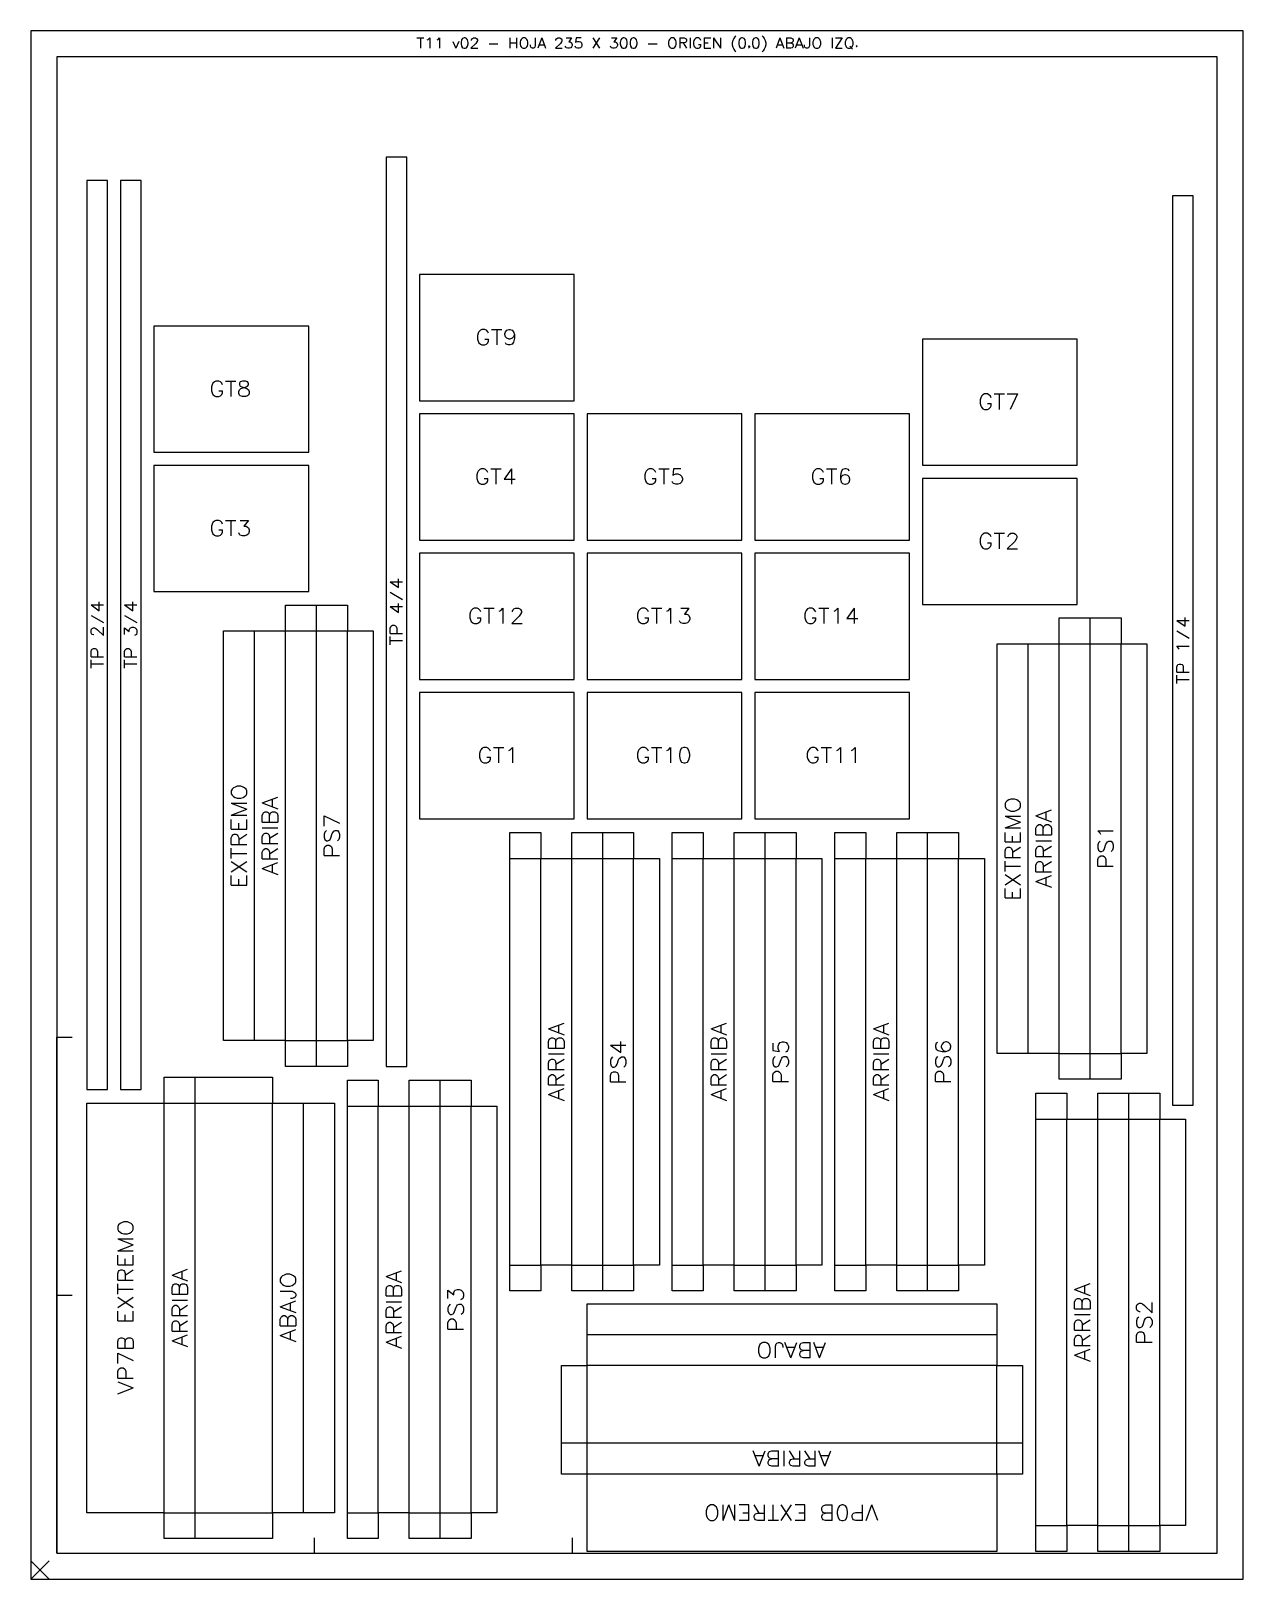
# Model space of a CAD drawing. Extents: x 0 to 235, y 0 to 300.
import ezdxf

# ---------------------------------------------------------------- set-up
doc = ezdxf.new("R2010")
doc.units = 0
for name, color, linetype in [('CORTE', 1, 'Continuous'), ('PLIEGUE', 3, 'Continuous'), ('RANURA', 6, 'Continuous'), ('REFERENCIA', 8, 'Continuous'), ('ROTULO', 5, 'Continuous')]:
    doc.layers.add(name, color=color, linetype=linetype)

msp = doc.modelspace()

# ---------------------------------------------------------------- linework, layer by layer
at = {"layer": 'CORTE', "color": 1, "linetype": 'CONTINUOUS'}
for points in [[(72.85, 99.35), (72.85, 275.5459), (68.85, 275.5459), (68.85, 99.35)], [(14.85, 94.85), (14.85, 271.0459), (10.85, 271.0459), (10.85, 94.85)], [(21.35, 94.85), (21.35, 271.0459), (17.35, 271.0459), (17.35, 94.85)], [(225.35, 91.85), (225.35, 268.0459), (221.35, 268.0459), (221.35, 91.85)], [(105.35, 228.35), (105.35, 252.79), (75.35, 252.79), (75.35, 228.35)], [(53.85, 218.35), (53.85, 242.79), (23.85, 242.79), (23.85, 218.35)], [(202.85, 215.85), (202.85, 240.29), (172.85, 240.29), (172.85, 215.85)], [(105.35, 201.35), (105.35, 225.79), (75.35, 225.79), (75.35, 201.35)], [(137.85, 201.35), (137.85, 225.79), (107.85, 225.79), (107.85, 201.35)], [(170.35, 201.35), (170.35, 225.79), (140.35, 225.79), (140.35, 201.35)], [(53.85, 191.35), (53.85, 215.79), (23.85, 215.79), (23.85, 191.35)], [(202.85, 188.85), (202.85, 213.29), (172.85, 213.29), (172.85, 188.85)], [(105.35, 174.35), (105.35, 198.79), (75.35, 198.79), (75.35, 174.35)], [(137.85, 174.35), (137.85, 198.79), (107.85, 198.79), (107.85, 174.35)], [(170.35, 174.35), (170.35, 198.79), (140.35, 198.79), (140.35, 174.35)], [(49.35, 104.35), (37.35, 104.35), (37.35, 183.75), (49.35, 183.75), (49.35, 188.75), (55.35, 188.75), (61.35, 188.75), (61.35, 183.75), (66.35, 183.75), (66.35, 104.35), (61.35, 104.35), (61.35, 99.35), (55.35, 99.35), (49.35, 99.35)], [(199.35, 101.85), (187.35, 101.85), (187.35, 181.25), (199.35, 181.25), (199.35, 186.25), (205.35, 186.25), (211.35, 186.25), (211.35, 181.25), (216.35, 181.25), (216.35, 101.85), (211.35, 101.85), (211.35, 96.85), (205.35, 96.85), (199.35, 96.85)], [(105.35, 147.35), (105.35, 171.79), (75.35, 171.79), (75.35, 147.35)], [(137.85, 147.35), (137.85, 171.79), (107.85, 171.79), (107.85, 147.35)], [(170.35, 147.35), (170.35, 171.79), (140.35, 171.79), (140.35, 147.35)], [(92.85, 60.85), (92.85, 139.65), (92.85, 144.65), (98.85, 144.65), (98.85, 139.65), (104.85, 139.65), (104.85, 144.65), (110.85, 144.65), (116.85, 144.65), (116.85, 139.65), (121.85, 139.65), (121.85, 60.85), (116.85, 60.85), (116.85, 55.85), (110.85, 55.85), (104.85, 55.85), (104.85, 60.85), (98.85, 60.85), (98.85, 55.85), (92.85, 55.85)], [(124.35, 60.85), (124.35, 139.65), (124.35, 144.65), (130.35, 144.65), (130.35, 139.65), (136.35, 139.65), (136.35, 144.65), (142.35, 144.65), (148.35, 144.65), (148.35, 139.65), (153.35, 139.65), (153.35, 60.85), (148.35, 60.85), (148.35, 55.85), (142.35, 55.85), (136.35, 55.85), (136.35, 60.85), (130.35, 60.85), (130.35, 55.85), (124.35, 55.85)], [(155.85, 60.85), (155.85, 139.65), (155.85, 144.65), (161.85, 144.65), (161.85, 139.65), (167.85, 139.65), (167.85, 144.65), (173.85, 144.65), (179.85, 144.65), (179.85, 139.65), (184.85, 139.65), (184.85, 60.85), (179.85, 60.85), (179.85, 55.85), (173.85, 55.85), (167.85, 55.85), (167.85, 60.85), (161.85, 60.85), (161.85, 55.85), (155.85, 55.85)], [(25.85, 12.85), (10.85, 12.85), (10.85, 92.25), (25.85, 92.25), (25.85, 97.25), (31.85, 97.25), (46.85, 97.25), (46.85, 92.25), (58.85, 92.25), (58.85, 12.85), (46.85, 12.85), (46.85, 7.85), (31.85, 7.85), (25.85, 7.85)], [(61.35, 12.85), (61.35, 91.65), (61.35, 96.65), (67.35, 96.65), (67.35, 91.65), (73.35, 91.65), (73.35, 96.65), (79.35, 96.65), (85.35, 96.65), (85.35, 91.65), (90.35, 91.65), (90.35, 12.85), (85.35, 12.85), (85.35, 7.85), (79.35, 7.85), (73.35, 7.85), (73.35, 12.85), (67.35, 12.85), (67.35, 7.85), (61.35, 7.85)], [(194.85, 10.35), (194.85, 89.15), (194.85, 94.15), (200.85, 94.15), (200.85, 89.15), (206.85, 89.15), (206.85, 94.15), (212.85, 94.15), (218.85, 94.15), (218.85, 89.15), (223.85, 89.15), (223.85, 10.35), (218.85, 10.35), (218.85, 5.35), (212.85, 5.35), (206.85, 5.35), (206.85, 10.35), (200.85, 10.35), (200.85, 5.35), (194.85, 5.35)], [(187.25, 20.35), (187.25, 5.35), (107.85, 5.35), (107.85, 20.35), (102.85, 20.35), (102.85, 26.35), (102.85, 41.35), (107.85, 41.35), (107.85, 53.35), (187.25, 53.35), (187.25, 41.35), (192.25, 41.35), (192.25, 26.35), (192.25, 20.35)]]:
    msp.add_lwpolyline(points, close=True, dxfattribs=at)
at = {"layer": 'PLIEGUE', "color": 3, "linetype": 'CONTINUOUS'}
for p, q in [((43.35, 104.35), (43.35, 183.75)), ((49.35, 104.35), (49.35, 183.75)), ((49.35, 183.75), (55.35, 183.75)), ((55.35, 104.35), (55.35, 183.75)), ((55.35, 183.75), (61.35, 183.75)), ((61.35, 104.35), (61.35, 183.75)), ((193.35, 101.85), (193.35, 181.25)), ((199.35, 101.85), (199.35, 181.25)), ((199.35, 181.25), (205.35, 181.25)), ((205.35, 101.85), (205.35, 181.25)), ((205.35, 181.25), (211.35, 181.25)), ((211.35, 101.85), (211.35, 181.25)), ((92.85, 139.65), (98.85, 139.65)), ((98.85, 60.85), (98.85, 139.65)), ((104.85, 60.85), (104.85, 139.65)), ((104.85, 139.65), (110.85, 139.65)), ((110.85, 60.85), (110.85, 139.65)), ((110.85, 139.65), (116.85, 139.65)), ((116.85, 60.85), (116.85, 139.65)), ((124.35, 139.65), (130.35, 139.65)), ((130.35, 60.85), (130.35, 139.65)), ((136.35, 60.85), (136.35, 139.65)), ((136.35, 139.65), (142.35, 139.65)), ((142.35, 60.85), (142.35, 139.65)), ((142.35, 139.65), (148.35, 139.65)), ((148.35, 60.85), (148.35, 139.65)), ((155.85, 139.65), (161.85, 139.65)), ((161.85, 60.85), (161.85, 139.65)), ((167.85, 60.85), (167.85, 139.65)), ((167.85, 139.65), (173.85, 139.65)), ((173.85, 60.85), (173.85, 139.65)), ((173.85, 139.65), (179.85, 139.65)), ((179.85, 60.85), (179.85, 139.65)), ((49.35, 104.35), (55.35, 104.35)), ((55.35, 104.35), (61.35, 104.35)), ((199.35, 101.85), (205.35, 101.85)), ((205.35, 101.85), (211.35, 101.85)), ((25.85, 12.85), (25.85, 92.25)), ((25.85, 92.25), (31.85, 92.25)), ((31.85, 12.85), (31.85, 92.25)), ((31.85, 92.25), (46.85, 92.25)), ((46.85, 12.85), (46.85, 92.25)), ((52.85, 12.85), (52.85, 92.25)), ((61.35, 91.65), (67.35, 91.65)), ((67.35, 12.85), (67.35, 91.65)), ((73.35, 12.85), (73.35, 91.65)), ((73.35, 91.65), (79.35, 91.65)), ((79.35, 12.85), (79.35, 91.65)), ((79.35, 91.65), (85.35, 91.65)), ((85.35, 12.85), (85.35, 91.65)), ((194.85, 89.15), (200.85, 89.15)), ((200.85, 10.35), (200.85, 89.15)), ((206.85, 10.35), (206.85, 89.15)), ((206.85, 89.15), (212.85, 89.15)), ((212.85, 10.35), (212.85, 89.15)), ((212.85, 89.15), (218.85, 89.15)), ((218.85, 10.35), (218.85, 89.15)), ((92.85, 60.85), (98.85, 60.85)), ((104.85, 60.85), (110.85, 60.85)), ((110.85, 60.85), (116.85, 60.85)), ((124.35, 60.85), (130.35, 60.85)), ((136.35, 60.85), (142.35, 60.85)), ((142.35, 60.85), (148.35, 60.85)), ((155.85, 60.85), (161.85, 60.85)), ((167.85, 60.85), (173.85, 60.85)), ((173.85, 60.85), (179.85, 60.85)), ((187.25, 47.35), (107.85, 47.35)), ((187.25, 41.35), (107.85, 41.35)), ((107.85, 26.35), (107.85, 41.35)), ((187.25, 26.35), (187.25, 41.35)), ((187.25, 26.35), (107.85, 26.35)), ((107.85, 20.35), (107.85, 26.35)), ((187.25, 20.35), (187.25, 26.35)), ((187.25, 20.35), (107.85, 20.35)), ((25.85, 12.85), (31.85, 12.85)), ((31.85, 12.85), (46.85, 12.85)), ((61.35, 12.85), (67.35, 12.85)), ((73.35, 12.85), (79.35, 12.85)), ((79.35, 12.85), (85.35, 12.85)), ((194.85, 10.35), (200.85, 10.35)), ((206.85, 10.35), (212.85, 10.35)), ((212.85, 10.35), (218.85, 10.35))]:
    msp.add_line(p, q, dxfattribs=at)
at = {"layer": 'RANURA', "color": 6, "linetype": 'CONTINUOUS'}
for p, q in [((55.35, 183.75), (55.35, 188.75)), ((205.35, 181.25), (205.35, 186.25)), ((110.85, 139.65), (110.85, 144.65)), ((142.35, 139.65), (142.35, 144.65)), ((173.85, 139.65), (173.85, 144.65)), ((55.35, 99.35), (55.35, 104.35)), ((205.35, 96.85), (205.35, 101.85)), ((31.85, 92.25), (31.85, 97.25)), ((79.35, 91.65), (79.35, 96.65)), ((212.85, 89.15), (212.85, 94.15)), ((110.85, 55.85), (110.85, 60.85)), ((142.35, 55.85), (142.35, 60.85)), ((173.85, 55.85), (173.85, 60.85)), ((107.85, 26.35), (102.85, 26.35)), ((192.25, 26.35), (187.25, 26.35)), ((31.85, 7.85), (31.85, 12.85)), ((79.35, 7.85), (79.35, 12.85)), ((212.85, 5.35), (212.85, 10.35))]:
    msp.add_line(p, q, dxfattribs=at)
at = {"layer": 'REFERENCIA', "color": 8, "linetype": 'CONTINUOUS'}
for p, q in [((74.8333, 298.6429), (76.1667, 298.6429)), ((75.5, 298.6429), (75.5, 296.6429)), ((81.7857, 297.9762), (82.3571, 296.6429)), ((82.9286, 297.9762), (82.3571, 296.6429)), ((88.8333, 297.5), (90.5476, 297.5)), ((92.8333, 298.6429), (92.8333, 296.6429)), ((92.8333, 297.6905), (94.1667, 297.6905)), ((94.1667, 298.6429), (94.1667, 296.6429)), ((99.0238, 298.6429), (98.2619, 296.6429)), ((98.5476, 297.3095), (99.5, 297.3095)), ((99.0238, 298.6429), (99.7857, 296.6429)), ((108.9286, 298.6429), (110.2619, 296.6429)), ((110.2619, 298.6429), (108.9286, 296.6429)), ((119.6905, 297.5), (121.4048, 297.5)), ((125.7857, 298.6429), (125.7857, 296.6429)), ((126.4524, 297.6905), (127.119, 296.6429)), ((127.7857, 298.6429), (127.7857, 296.6429)), ((129.4048, 297.4048), (129.881, 297.4048)), ((130.5476, 298.6429), (130.5476, 296.6429)), ((130.5476, 298.6429), (131.7857, 298.6429)), ((130.5476, 297.6905), (131.3095, 297.6905)), ((132.3571, 298.6429), (132.3571, 296.6429)), ((132.3571, 298.6429), (133.6905, 296.6429)), ((133.6905, 298.6429), (133.6905, 296.6429)), ((145.2143, 298.6429), (144.4524, 296.6429)), ((144.7381, 297.3095), (145.6905, 297.3095)), ((145.2143, 298.6429), (145.9762, 296.6429)), ((146.4524, 298.6429), (146.4524, 296.6429)), ((148.9286, 298.6429), (148.1667, 296.6429)), ((148.4524, 297.3095), (149.4048, 297.3095)), ((148.9286, 298.6429), (149.6905, 296.6429)), ((155.3095, 298.6429), (155.3095, 296.6429)), ((157.3095, 298.6429), (155.9762, 296.6429)), ((155.9762, 298.6429), (157.3095, 298.6429)), ((158.7381, 297.0238), (159.3095, 296.4524)), ((130.5476, 296.6429), (131.7857, 296.6429)), ((155.9762, 296.6429), (157.3095, 296.6429)), ((0, 0), (3.5, 3.5)), ((0, 3.5), (3.5, 0))]:
    msp.add_line(p, q, dxfattribs=at)
for points in [[(0, 0), (235, 0), (235, 300), (0, 300), (0, 0)], [(76.8333, 298.2619), (77.0238, 298.3571), (77.3095, 298.6429), (77.3095, 296.6429)], [(78.7381, 298.2619), (78.9286, 298.3571), (79.2143, 298.6429), (79.2143, 296.6429)], [(83.9762, 298.6429), (83.6905, 298.5476), (83.5, 298.2619), (83.4048, 297.7857), (83.4048, 297.5), (83.5, 297.0238), (83.6905, 296.7381), (83.9762, 296.6429), (84.1667, 296.6429), (84.4524, 296.7381), (84.6429, 297.0238), (84.7381, 297.5), (84.7381, 297.7857), (84.6429, 298.2619), (84.4524, 298.5476), (84.1667, 298.6429), (83.9762, 298.6429)], [(85.4048, 298.1667), (85.4048, 298.2619), (85.5, 298.4524), (85.5952, 298.5476), (85.7857, 298.6429), (86.1667, 298.6429), (86.3571, 298.5476), (86.4524, 298.4524), (86.5476, 298.2619), (86.5476, 298.0714), (86.4524, 297.881), (86.2619, 297.5952), (85.3095, 296.6429), (86.6429, 296.6429)], [(95.4048, 298.6429), (95.2143, 298.5476), (95.0238, 298.3571), (94.9286, 298.1667), (94.8333, 297.881), (94.8333, 297.4048), (94.9286, 297.119), (95.0238, 296.9286), (95.2143, 296.7381), (95.4048, 296.6429), (95.7857, 296.6429), (95.9762, 296.7381), (96.1667, 296.9286), (96.2619, 297.119), (96.3571, 297.4048), (96.3571, 297.881), (96.2619, 298.1667), (96.1667, 298.3571), (95.9762, 298.5476), (95.7857, 298.6429), (95.4048, 298.6429)], [(97.7857, 298.6429), (97.7857, 297.119), (97.6905, 296.8333), (97.5952, 296.7381), (97.4048, 296.6429), (97.2143, 296.6429), (97.0238, 296.7381), (96.9286, 296.8333), (96.8333, 297.119), (96.8333, 297.3095)], [(101.7857, 298.1667), (101.7857, 298.2619), (101.881, 298.4524), (101.9762, 298.5476), (102.1667, 298.6429), (102.5476, 298.6429), (102.7381, 298.5476), (102.8333, 298.4524), (102.9286, 298.2619), (102.9286, 298.0714), (102.8333, 297.881), (102.6429, 297.5952), (101.6905, 296.6429), (103.0238, 296.6429)], [(103.7857, 298.6429), (104.8333, 298.6429), (104.2619, 297.881), (104.5476, 297.881), (104.7381, 297.7857), (104.8333, 297.6905), (104.9286, 297.4048), (104.9286, 297.2143), (104.8333, 296.9286), (104.6429, 296.7381), (104.3571, 296.6429), (104.0714, 296.6429), (103.7857, 296.7381), (103.6905, 296.8333), (103.5952, 297.0238)], [(106.6429, 298.6429), (105.6905, 298.6429), (105.5952, 297.7857), (105.6905, 297.881), (105.9762, 297.9762), (106.2619, 297.9762), (106.5476, 297.881), (106.7381, 297.6905), (106.8333, 297.4048), (106.8333, 297.2143), (106.7381, 296.9286), (106.5476, 296.7381), (106.2619, 296.6429), (105.9762, 296.6429), (105.6905, 296.7381), (105.5952, 296.8333), (105.5, 297.0238)], [(112.5476, 298.6429), (113.5952, 298.6429), (113.0238, 297.881), (113.3095, 297.881), (113.5, 297.7857), (113.5952, 297.6905), (113.6905, 297.4048), (113.6905, 297.2143), (113.5952, 296.9286), (113.4048, 296.7381), (113.119, 296.6429), (112.8333, 296.6429), (112.5476, 296.7381), (112.4524, 296.8333), (112.3571, 297.0238)], [(114.8333, 298.6429), (114.5476, 298.5476), (114.3571, 298.2619), (114.2619, 297.7857), (114.2619, 297.5), (114.3571, 297.0238), (114.5476, 296.7381), (114.8333, 296.6429), (115.0238, 296.6429), (115.3095, 296.7381), (115.5, 297.0238), (115.5952, 297.5), (115.5952, 297.7857), (115.5, 298.2619), (115.3095, 298.5476), (115.0238, 298.6429), (114.8333, 298.6429)], [(116.7381, 298.6429), (116.4524, 298.5476), (116.2619, 298.2619), (116.1667, 297.7857), (116.1667, 297.5), (116.2619, 297.0238), (116.4524, 296.7381), (116.7381, 296.6429), (116.9286, 296.6429), (117.2143, 296.7381), (117.4048, 297.0238), (117.5, 297.5), (117.5, 297.7857), (117.4048, 298.2619), (117.2143, 298.5476), (116.9286, 298.6429), (116.7381, 298.6429)], [(124.1667, 298.6429), (123.9762, 298.5476), (123.7857, 298.3571), (123.6905, 298.1667), (123.5952, 297.881), (123.5952, 297.4048), (123.6905, 297.119), (123.7857, 296.9286), (123.9762, 296.7381), (124.1667, 296.6429), (124.5476, 296.6429), (124.7381, 296.7381), (124.9286, 296.9286), (125.0238, 297.119), (125.119, 297.4048), (125.119, 297.881), (125.0238, 298.1667), (124.9286, 298.3571), (124.7381, 298.5476), (124.5476, 298.6429), (124.1667, 298.6429)], [(125.7857, 298.6429), (126.6429, 298.6429), (126.9286, 298.5476), (127.0238, 298.4524), (127.119, 298.2619), (127.119, 298.0714), (127.0238, 297.881), (126.9286, 297.7857), (126.6429, 297.6905), (125.7857, 297.6905)], [(129.881, 298.1667), (129.7857, 298.3571), (129.5952, 298.5476), (129.4048, 298.6429), (129.0238, 298.6429), (128.8333, 298.5476), (128.6429, 298.3571), (128.5476, 298.1667), (128.4524, 297.881), (128.4524, 297.4048), (128.5476, 297.119), (128.6429, 296.9286), (128.8333, 296.7381), (129.0238, 296.6429), (129.4048, 296.6429), (129.5952, 296.7381), (129.7857, 296.9286), (129.881, 297.119), (129.881, 297.4048)], [(136.6429, 299.0238), (136.4524, 298.8333), (136.2619, 298.5476), (136.0714, 298.1667), (135.9762, 297.6905), (135.9762, 297.3095), (136.0714, 296.8333), (136.2619, 296.4524), (136.4524, 296.1667), (136.6429, 295.9762)], [(137.7857, 298.6429), (137.5, 298.5476), (137.3095, 298.2619), (137.2143, 297.7857), (137.2143, 297.5), (137.3095, 297.0238), (137.5, 296.7381), (137.7857, 296.6429), (137.9762, 296.6429), (138.2619, 296.7381), (138.4524, 297.0238), (138.5476, 297.5), (138.5476, 297.7857), (138.4524, 298.2619), (138.2619, 298.5476), (137.9762, 298.6429), (137.7857, 298.6429)], [(139.3095, 297.0238), (139.2143, 296.9286), (139.119, 297.0238), (139.2143, 297.119), (139.3095, 297.0238), (139.3095, 296.8333), (139.119, 296.6429)], [(140.4524, 298.6429), (140.1667, 298.5476), (139.9762, 298.2619), (139.881, 297.7857), (139.881, 297.5), (139.9762, 297.0238), (140.1667, 296.7381), (140.4524, 296.6429), (140.6429, 296.6429), (140.9286, 296.7381), (141.119, 297.0238), (141.2143, 297.5), (141.2143, 297.7857), (141.119, 298.2619), (140.9286, 298.5476), (140.6429, 298.6429), (140.4524, 298.6429)], [(141.7857, 299.0238), (141.9762, 298.8333), (142.1667, 298.5476), (142.3571, 298.1667), (142.4524, 297.6905), (142.4524, 297.3095), (142.3571, 296.8333), (142.1667, 296.4524), (141.9762, 296.1667), (141.7857, 295.9762)], [(146.4524, 298.6429), (147.3095, 298.6429), (147.5952, 298.5476), (147.6905, 298.4524), (147.7857, 298.2619), (147.7857, 298.0714), (147.6905, 297.881), (147.5952, 297.7857), (147.3095, 297.6905)], [(146.4524, 297.6905), (147.3095, 297.6905), (147.5952, 297.5952), (147.6905, 297.5), (147.7857, 297.3095), (147.7857, 297.0238), (147.6905, 296.8333), (147.5952, 296.7381), (147.3095, 296.6429), (146.4524, 296.6429)], [(150.9286, 298.6429), (150.9286, 297.119), (150.8333, 296.8333), (150.7381, 296.7381), (150.5476, 296.6429), (150.3571, 296.6429), (150.1667, 296.7381), (150.0714, 296.8333), (149.9762, 297.119), (149.9762, 297.3095)], [(152.1667, 298.6429), (151.9762, 298.5476), (151.7857, 298.3571), (151.6905, 298.1667), (151.5952, 297.881), (151.5952, 297.4048), (151.6905, 297.119), (151.7857, 296.9286), (151.9762, 296.7381), (152.1667, 296.6429), (152.5476, 296.6429), (152.7381, 296.7381), (152.9286, 296.9286), (153.0238, 297.119), (153.119, 297.4048), (153.119, 297.881), (153.0238, 298.1667), (152.9286, 298.3571), (152.7381, 298.5476), (152.5476, 298.6429), (152.1667, 298.6429)], [(158.4524, 298.6429), (158.2619, 298.5476), (158.0714, 298.3571), (157.9762, 298.1667), (157.881, 297.881), (157.881, 297.4048), (157.9762, 297.119), (158.0714, 296.9286), (158.2619, 296.7381), (158.4524, 296.6429), (158.8333, 296.6429), (159.0238, 296.7381), (159.2143, 296.9286), (159.3095, 297.119), (159.4048, 297.4048), (159.4048, 297.881), (159.3095, 298.1667), (159.2143, 298.3571), (159.0238, 298.5476), (158.8333, 298.6429), (158.4524, 298.6429)], [(160.0714, 297.119), (159.9762, 297.0238), (160.0714, 296.9286), (160.1667, 297.0238), (160.0714, 297.119)], [(5, 5), (230, 5), (230, 295), (5, 295), (5, 5)]]:
    msp.add_lwpolyline(points, dxfattribs=at)
at = {"layer": 'ROTULO', "color": 5, "linetype": 'CONTINUOUS'}
for p, q in [((88.0071, 240.2929), (88.7214, 240.2929)), ((89.2929, 242.15), (91.2929, 242.15)), ((90.2929, 242.15), (90.2929, 239.15)), ((37.7214, 232.15), (39.7214, 232.15)), ((38.7214, 232.15), (38.7214, 229.15)), ((36.4357, 230.2929), (37.15, 230.2929)), ((186.7214, 229.65), (188.7214, 229.65)), ((187.7214, 229.65), (187.7214, 226.65)), ((189.2929, 229.65), (191.2929, 229.65)), ((191.2929, 229.65), (189.8643, 226.65)), ((185.4357, 227.7929), (186.15, 227.7929)), ((87.8643, 213.2929), (88.5786, 213.2929)), ((89.15, 215.15), (91.15, 215.15)), ((90.15, 215.15), (90.15, 212.15)), ((93.15, 215.15), (93.15, 212.15)), ((120.4357, 213.2929), (121.15, 213.2929)), ((121.7214, 215.15), (123.7214, 215.15)), ((122.7214, 215.15), (122.7214, 212.15)), ((152.9357, 213.2929), (153.65, 213.2929)), ((154.2214, 215.15), (156.2214, 215.15)), ((155.2214, 215.15), (155.2214, 212.15)), ((37.7214, 205.15), (39.7214, 205.15)), ((38.7214, 205.15), (38.7214, 202.15)), ((36.4357, 203.2929), (37.15, 203.2929)), ((186.7214, 202.65), (188.7214, 202.65)), ((187.7214, 202.65), (187.7214, 199.65)), ((185.4357, 200.7929), (186.15, 200.7929)), ((69.65, 193.2765), (72.05, 193.2765)), ((69.65, 191.2194), (72.05, 189.848)), ((11.65, 188.7765), (14.05, 188.7765)), ((11.65, 186.7194), (14.05, 185.348)), ((18.15, 188.7765), (20.55, 188.7765)), ((18.15, 186.7194), (20.55, 185.348)), ((69.65, 188.4765), (72.05, 188.4765)), ((86.5071, 186.2929), (87.2214, 186.2929)), ((87.7929, 188.15), (89.7929, 188.15)), ((88.7929, 188.15), (88.7929, 185.15)), ((119.0071, 186.2929), (119.7214, 186.2929)), ((120.2929, 188.15), (122.2929, 188.15)), ((121.2929, 188.15), (121.2929, 185.15)), ((151.4357, 186.2929), (152.15, 186.2929)), ((152.7214, 188.15), (154.7214, 188.15)), ((153.7214, 188.15), (153.7214, 185.15)), ((159.5786, 188.15), (159.5786, 185.15)), ((69.65, 183.2194), (72.05, 183.2194)), ((222.15, 185.7765), (224.55, 185.7765)), ((222.15, 183.7194), (224.55, 182.348)), ((69.65, 181.048), (69.65, 182.648)), ((69.65, 181.848), (72.05, 181.848)), ((11.65, 178.7194), (14.05, 178.7194)), ((11.65, 176.548), (11.65, 178.148)), ((11.65, 177.348), (14.05, 177.348)), ((18.15, 178.7194), (20.55, 178.7194)), ((18.15, 176.548), (18.15, 178.148)), ((18.15, 177.348), (20.55, 177.348)), ((222.15, 175.7194), (224.55, 175.7194)), ((222.15, 173.548), (222.15, 175.148)), ((222.15, 174.348), (224.55, 174.348)), ((88.3643, 159.2929), (89.0786, 159.2929)), ((89.65, 161.15), (91.65, 161.15)), ((90.65, 161.15), (90.65, 158.15)), ((119.0071, 159.2929), (119.7214, 159.2929)), ((120.2929, 161.15), (122.2929, 161.15)), ((121.2929, 161.15), (121.2929, 158.15)), ((151.9357, 159.2929), (152.65, 159.2929)), ((153.2214, 161.15), (155.2214, 161.15)), ((154.2214, 161.15), (154.2214, 158.15)), ((38.85, 150.3357), (41.85, 149.1929)), ((38.85, 150.3357), (41.85, 150.3357)), ((44.85, 150.4071), (47.85, 151.55)), ((44.85, 150.4071), (47.85, 149.2643)), ((46.85, 149.6929), (46.85, 151.1214)), ((38.85, 148.05), (41.85, 149.1929)), ((38.85, 148.05), (41.85, 148.05)), ((38.85, 145.3357), (38.85, 147.1929)), ((41.85, 145.3357), (41.85, 147.1929)), ((56.85, 147.9071), (59.85, 146.4786)), ((56.85, 145.9071), (56.85, 147.9071)), ((188.85, 147.8357), (191.85, 146.6929)), ((188.85, 147.8357), (191.85, 147.8357)), ((194.85, 147.9071), (197.85, 149.05)), ((194.85, 147.9071), (197.85, 146.7643)), ((196.85, 147.1929), (196.85, 148.6214)), ((38.85, 145.3357), (41.85, 145.3357)), ((40.2786, 145.3357), (40.2786, 146.4786)), ((40.2786, 143.3357), (41.85, 144.3357)), ((44.85, 146.6929), (47.85, 146.6929)), ((44.85, 145.55), (47.85, 145.55)), ((46.2786, 143.55), (47.85, 144.55)), ((188.85, 145.55), (191.85, 146.6929)), ((188.85, 145.55), (191.85, 145.55)), ((188.85, 142.8357), (188.85, 144.6929)), ((191.85, 142.8357), (191.85, 144.6929)), ((194.85, 144.1929), (197.85, 144.1929)), ((38.85, 142.3357), (41.85, 142.3357)), ((38.85, 139.6214), (38.85, 141.6214)), ((44.85, 142.55), (47.85, 142.55)), ((46.2786, 140.55), (47.85, 141.55)), ((188.85, 142.8357), (191.85, 142.8357)), ((190.2786, 142.8357), (190.2786, 143.9786)), ((190.2786, 140.8357), (191.85, 141.8357)), ((194.85, 143.05), (197.85, 143.05)), ((196.2786, 141.05), (197.85, 142.05)), ((38.85, 140.6214), (41.85, 140.6214)), ((38.85, 137.05), (41.85, 139.05)), ((38.85, 139.05), (41.85, 137.05)), ((44.85, 139.55), (47.85, 139.55)), ((44.85, 137.6929), (47.85, 138.8357)), ((46.85, 136.9786), (46.85, 138.4071)), ((56.85, 140.1929), (59.85, 140.1929)), ((188.85, 139.8357), (191.85, 139.8357)), ((188.85, 137.1214), (188.85, 139.1214)), ((188.85, 138.1214), (191.85, 138.1214)), ((194.85, 140.05), (197.85, 140.05)), ((196.2786, 138.05), (197.85, 139.05)), ((206.85, 138.1214), (209.85, 138.1214)), ((38.85, 134.4786), (38.85, 136.3357)), ((40.2786, 134.4786), (40.2786, 135.6214)), ((41.85, 134.4786), (41.85, 136.3357)), ((44.85, 137.6929), (47.85, 136.55)), ((188.85, 134.55), (191.85, 136.55)), ((188.85, 136.55), (191.85, 134.55)), ((194.85, 137.05), (197.85, 137.05)), ((194.85, 135.1929), (197.85, 136.3357)), ((194.85, 135.1929), (197.85, 134.05)), ((196.85, 134.4786), (196.85, 135.9071)), ((38.85, 134.4786), (41.85, 134.4786)), ((188.85, 131.9786), (188.85, 133.8357)), ((190.2786, 131.9786), (190.2786, 133.1214)), ((191.85, 131.9786), (191.85, 133.8357)), ((188.85, 131.9786), (191.85, 131.9786)), ((5, 5), (5, 105)), ((5, 105), (8, 105)), ((100.35, 106.6071), (103.35, 107.75)), ((100.35, 106.6071), (103.35, 105.4643)), ((102.35, 105.8929), (102.35, 107.3214)), ((131.85, 106.6071), (134.85, 107.75)), ((131.85, 106.6071), (134.85, 105.4643)), ((133.85, 105.8929), (133.85, 107.3214)), ((163.35, 106.6071), (166.35, 107.75)), ((163.35, 106.6071), (166.35, 105.4643)), ((165.35, 105.8929), (165.35, 107.3214)), ((100.35, 102.8929), (103.35, 102.8929)), ((112.35, 103.4643), (115.35, 103.4643)), ((131.85, 102.8929), (134.85, 102.8929)), ((163.35, 102.8929), (166.35, 102.8929)), ((100.35, 101.75), (103.35, 101.75)), ((101.7786, 99.75), (103.35, 100.75)), ((131.85, 101.75), (134.85, 101.75)), ((133.2786, 99.75), (134.85, 100.75)), ((163.35, 101.75), (166.35, 101.75)), ((164.7786, 99.75), (166.35, 100.75)), ((100.35, 98.75), (103.35, 98.75)), ((101.7786, 96.75), (103.35, 97.75)), ((112.35, 96.3214), (115.35, 96.3214)), ((131.85, 98.75), (134.85, 98.75)), ((133.2786, 96.75), (134.85, 97.75)), ((143.85, 96.3929), (146.85, 96.3929)), ((163.35, 98.75), (166.35, 98.75)), ((164.7786, 96.75), (166.35, 97.75)), ((175.35, 96.3929), (178.35, 96.3929)), ((100.35, 95.75), (103.35, 95.75)), ((100.35, 93.8929), (103.35, 95.0357)), ((100.35, 93.8929), (103.35, 92.75)), ((102.35, 93.1786), (102.35, 94.6071)), ((131.85, 95.75), (134.85, 95.75)), ((131.85, 93.8929), (134.85, 95.0357)), ((131.85, 93.8929), (134.85, 92.75)), ((133.85, 93.1786), (133.85, 94.6071)), ((163.35, 95.75), (166.35, 95.75)), ((163.35, 93.8929), (166.35, 95.0357)), ((163.35, 93.8929), (166.35, 92.75)), ((165.35, 93.1786), (165.35, 94.6071)), ((16.85, 65.9071), (19.85, 64.7643)), ((16.85, 65.9071), (19.85, 65.9071)), ((16.85, 63.6214), (19.85, 64.7643)), ((16.85, 63.6214), (19.85, 63.6214)), ((16.85, 60.9071), (16.85, 62.7643)), ((16.85, 60.9071), (19.85, 60.9071)), ((18.2786, 60.9071), (18.2786, 62.05)), ((19.85, 60.9071), (19.85, 62.7643)), ((27.35, 58.9071), (30.35, 60.05)), ((16.85, 57.9071), (19.85, 57.9071)), ((16.85, 55.1929), (16.85, 57.1929)), ((18.2786, 58.9071), (19.85, 59.9071)), ((27.35, 58.9071), (30.35, 57.7643)), ((29.35, 58.1929), (29.35, 59.6214)), ((68.85, 58.6071), (71.85, 59.75)), ((68.85, 58.6071), (71.85, 57.4643)), ((70.85, 57.8929), (70.85, 59.3214)), ((202.35, 56.1071), (205.35, 57.25)), ((5, 55), (8, 55)), ((16.85, 56.1929), (19.85, 56.1929)), ((16.85, 52.6214), (19.85, 54.6214)), ((16.85, 54.6214), (19.85, 52.6214)), ((27.35, 55.1929), (30.35, 55.1929)), ((27.35, 54.05), (30.35, 54.05)), ((68.85, 54.8929), (71.85, 54.8929)), ((202.35, 56.1071), (205.35, 54.9643)), ((204.35, 55.3929), (204.35, 56.8214)), ((16.85, 50.05), (16.85, 51.9071)), ((18.2786, 50.05), (18.2786, 51.1929)), ((19.85, 50.05), (19.85, 51.9071)), ((27.35, 51.05), (30.35, 51.05)), ((28.7786, 52.05), (30.35, 53.05)), ((48.35, 52.7643), (51.35, 53.9071)), ((48.35, 52.7643), (51.35, 51.6214)), ((50.35, 52.05), (50.35, 53.4786)), ((68.85, 53.75), (71.85, 53.75)), ((70.2786, 51.75), (71.85, 52.75)), ((202.35, 52.3929), (205.35, 52.3929)), ((202.35, 51.25), (205.35, 51.25)), ((16.85, 50.05), (19.85, 50.05)), ((27.35, 48.05), (30.35, 48.05)), ((28.7786, 49.05), (30.35, 50.05)), ((48.35, 49.05), (51.35, 49.05)), ((48.35, 47.1929), (51.35, 48.3357)), ((68.85, 50.75), (71.85, 50.75)), ((70.2786, 48.75), (71.85, 49.75)), ((80.85, 48.3929), (83.85, 48.3929)), ((202.35, 48.25), (205.35, 48.25)), ((203.7786, 49.25), (205.35, 50.25)), ((27.35, 46.1929), (30.35, 47.3357)), ((27.35, 46.1929), (30.35, 45.05)), ((29.35, 45.4786), (29.35, 46.9071)), ((48.35, 47.1929), (51.35, 46.05)), ((50.35, 46.4786), (50.35, 47.9071)), ((68.85, 47.75), (71.85, 47.75)), ((68.85, 45.8929), (71.85, 47.0357)), ((68.85, 45.8929), (71.85, 44.75)), ((70.85, 45.1786), (70.85, 46.6071)), ((147.3357, 42.85), (146.1929, 45.85)), ((147.3357, 42.85), (148.4786, 45.85)), ((151.05, 42.85), (151.05, 45.85)), ((152.9071, 42.85), (151.7643, 45.85)), ((152.9071, 42.85), (154.05, 45.85)), ((202.35, 45.25), (205.35, 45.25)), ((203.7786, 46.25), (205.35, 47.25)), ((214.35, 45.8929), (217.35, 45.8929)), ((16.85, 44.7643), (19.85, 44.7643)), ((16.85, 43.7643), (19.85, 42.3357)), ((16.85, 41.7643), (16.85, 43.7643)), ((148.05, 44.85), (146.6214, 44.85)), ((153.6214, 44.85), (152.1929, 44.85)), ((202.35, 43.3929), (205.35, 44.5357)), ((202.35, 43.3929), (205.35, 42.25)), ((204.35, 42.6786), (204.35, 44.1071)), ((16.85, 38.9071), (19.85, 38.9071)), ((16.85, 38.1929), (19.85, 37.05)), ((16.85, 35.9071), (19.85, 37.05)), ((141.1929, 21.85), (140.05, 24.85)), ((141.1929, 21.85), (142.3357, 24.85)), ((144.9071, 21.85), (144.9071, 24.85)), ((146.05, 21.85), (146.05, 24.85)), ((148.05, 23.2786), (147.05, 24.85)), ((149.05, 21.85), (149.05, 24.85)), ((151.05, 23.2786), (150.05, 24.85)), ((152.05, 21.85), (152.05, 24.85)), ((153.9071, 21.85), (152.7643, 24.85)), ((153.9071, 21.85), (155.05, 24.85)), ((141.9071, 23.85), (140.4786, 23.85)), ((154.6214, 23.85), (153.1929, 23.85)), ((134.1929, 11.35), (135.3357, 14.35)), ((134.1929, 11.35), (134.1929, 14.35)), ((136.4786, 11.35), (135.3357, 14.35)), ((136.4786, 11.35), (136.4786, 14.35)), ((139.1929, 14.35), (137.3357, 14.35)), ((139.1929, 12.7786), (138.05, 12.7786)), ((139.1929, 11.35), (139.1929, 14.35)), ((141.1929, 12.7786), (140.1929, 14.35)), ((142.1929, 11.35), (142.1929, 14.35)), ((143.9071, 11.35), (143.9071, 14.35)), ((147.4786, 11.35), (145.4786, 14.35)), ((145.4786, 11.35), (147.4786, 14.35)), ((150.05, 14.35), (148.1929, 14.35)), ((150.05, 12.7786), (148.9071, 12.7786)), ((150.05, 11.35), (150.05, 14.35)), ((155.3357, 11.35), (155.3357, 14.35)), ((161.1929, 11.35), (161.1929, 14.35)), ((161.9071, 11.35), (163.05, 14.35)), ((164.1929, 11.35), (163.05, 14.35)), ((139.1929, 11.35), (137.3357, 11.35)), ((144.9071, 11.35), (142.9071, 11.35)), ((150.05, 11.35), (148.1929, 11.35)), ((55, 5), (55, 8)), ((105, 5), (105, 8)), ((5, 5), (105, 5))]:
    msp.add_line(p, q, dxfattribs=at)
for points in [[(88.7214, 241.4357), (88.5786, 241.7214), (88.2929, 242.0071), (88.0071, 242.15), (87.4357, 242.15), (87.15, 242.0071), (86.8643, 241.7214), (86.7214, 241.4357), (86.5786, 241.0071), (86.5786, 240.2929), (86.7214, 239.8643), (86.8643, 239.5786), (87.15, 239.2929), (87.4357, 239.15), (88.0071, 239.15), (88.2929, 239.2929), (88.5786, 239.5786), (88.7214, 239.8643), (88.7214, 240.2929)], [(93.7214, 241.15), (93.5786, 240.7214), (93.2929, 240.4357), (92.8643, 240.2929), (92.7214, 240.2929), (92.2929, 240.4357), (92.0071, 240.7214), (91.8643, 241.15), (91.8643, 241.2929), (92.0071, 241.7214), (92.2929, 242.0071), (92.7214, 242.15), (92.8643, 242.15), (93.2929, 242.0071), (93.5786, 241.7214), (93.7214, 241.15), (93.7214, 240.4357), (93.5786, 239.7214), (93.2929, 239.2929), (92.8643, 239.15), (92.5786, 239.15), (92.15, 239.2929), (92.0071, 239.5786)], [(37.15, 231.4357), (37.0071, 231.7214), (36.7214, 232.0071), (36.4357, 232.15), (35.8643, 232.15), (35.5786, 232.0071), (35.2929, 231.7214), (35.15, 231.4357), (35.0071, 231.0071), (35.0071, 230.2929), (35.15, 229.8643), (35.2929, 229.5786), (35.5786, 229.2929), (35.8643, 229.15), (36.4357, 229.15), (36.7214, 229.2929), (37.0071, 229.5786), (37.15, 229.8643), (37.15, 230.2929)], [(41.0071, 232.15), (40.5786, 232.0071), (40.4357, 231.7214), (40.4357, 231.4357), (40.5786, 231.15), (40.8643, 231.0071), (41.4357, 230.8643), (41.8643, 230.7214), (42.15, 230.4357), (42.2929, 230.15), (42.2929, 229.7214), (42.15, 229.4357), (42.0071, 229.2929), (41.5786, 229.15), (41.0071, 229.15), (40.5786, 229.2929), (40.4357, 229.4357), (40.2929, 229.7214), (40.2929, 230.15), (40.4357, 230.4357), (40.7214, 230.7214), (41.15, 230.8643), (41.7214, 231.0071), (42.0071, 231.15), (42.15, 231.4357), (42.15, 231.7214), (42.0071, 232.0071), (41.5786, 232.15), (41.0071, 232.15)], [(186.15, 228.9357), (186.0071, 229.2214), (185.7214, 229.5071), (185.4357, 229.65), (184.8643, 229.65), (184.5786, 229.5071), (184.2929, 229.2214), (184.15, 228.9357), (184.0071, 228.5071), (184.0071, 227.7929), (184.15, 227.3643), (184.2929, 227.0786), (184.5786, 226.7929), (184.8643, 226.65), (185.4357, 226.65), (185.7214, 226.7929), (186.0071, 227.0786), (186.15, 227.3643), (186.15, 227.7929)], [(88.5786, 214.4357), (88.4357, 214.7214), (88.15, 215.0071), (87.8643, 215.15), (87.2929, 215.15), (87.0071, 215.0071), (86.7214, 214.7214), (86.5786, 214.4357), (86.4357, 214.0071), (86.4357, 213.2929), (86.5786, 212.8643), (86.7214, 212.5786), (87.0071, 212.2929), (87.2929, 212.15), (87.8643, 212.15), (88.15, 212.2929), (88.4357, 212.5786), (88.5786, 212.8643), (88.5786, 213.2929)], [(93.15, 215.15), (91.7214, 213.15), (93.8643, 213.15)], [(121.15, 214.4357), (121.0071, 214.7214), (120.7214, 215.0071), (120.4357, 215.15), (119.8643, 215.15), (119.5786, 215.0071), (119.2929, 214.7214), (119.15, 214.4357), (119.0071, 214.0071), (119.0071, 213.2929), (119.15, 212.8643), (119.2929, 212.5786), (119.5786, 212.2929), (119.8643, 212.15), (120.4357, 212.15), (120.7214, 212.2929), (121.0071, 212.5786), (121.15, 212.8643), (121.15, 213.2929)], [(126.0071, 215.15), (124.5786, 215.15), (124.4357, 213.8643), (124.5786, 214.0071), (125.0071, 214.15), (125.4357, 214.15), (125.8643, 214.0071), (126.15, 213.7214), (126.2929, 213.2929), (126.2929, 213.0071), (126.15, 212.5786), (125.8643, 212.2929), (125.4357, 212.15), (125.0071, 212.15), (124.5786, 212.2929), (124.4357, 212.4357), (124.2929, 212.7214)], [(153.65, 214.4357), (153.5071, 214.7214), (153.2214, 215.0071), (152.9357, 215.15), (152.3643, 215.15), (152.0786, 215.0071), (151.7929, 214.7214), (151.65, 214.4357), (151.5071, 214.0071), (151.5071, 213.2929), (151.65, 212.8643), (151.7929, 212.5786), (152.0786, 212.2929), (152.3643, 212.15), (152.9357, 212.15), (153.2214, 212.2929), (153.5071, 212.5786), (153.65, 212.8643), (153.65, 213.2929)], [(158.65, 214.7214), (158.5071, 215.0071), (158.0786, 215.15), (157.7929, 215.15), (157.3643, 215.0071), (157.0786, 214.5786), (156.9357, 213.8643), (156.9357, 213.15), (157.0786, 212.5786), (157.3643, 212.2929), (157.7929, 212.15), (157.9357, 212.15), (158.3643, 212.2929), (158.65, 212.5786), (158.7929, 213.0071), (158.7929, 213.15), (158.65, 213.5786), (158.3643, 213.8643), (157.9357, 214.0071), (157.7929, 214.0071), (157.3643, 213.8643), (157.0786, 213.5786), (156.9357, 213.15)], [(37.15, 204.4357), (37.0071, 204.7214), (36.7214, 205.0071), (36.4357, 205.15), (35.8643, 205.15), (35.5786, 205.0071), (35.2929, 204.7214), (35.15, 204.4357), (35.0071, 204.0071), (35.0071, 203.2929), (35.15, 202.8643), (35.2929, 202.5786), (35.5786, 202.2929), (35.8643, 202.15), (36.4357, 202.15), (36.7214, 202.2929), (37.0071, 202.5786), (37.15, 202.8643), (37.15, 203.2929)], [(40.5786, 205.15), (42.15, 205.15), (41.2929, 204.0071), (41.7214, 204.0071), (42.0071, 203.8643), (42.15, 203.7214), (42.2929, 203.2929), (42.2929, 203.0071), (42.15, 202.5786), (41.8643, 202.2929), (41.4357, 202.15), (41.0071, 202.15), (40.5786, 202.2929), (40.4357, 202.4357), (40.2929, 202.7214)], [(186.15, 201.9357), (186.0071, 202.2214), (185.7214, 202.5071), (185.4357, 202.65), (184.8643, 202.65), (184.5786, 202.5071), (184.2929, 202.2214), (184.15, 201.9357), (184.0071, 201.5071), (184.0071, 200.7929), (184.15, 200.3643), (184.2929, 200.0786), (184.5786, 199.7929), (184.8643, 199.65), (185.4357, 199.65), (185.7214, 199.7929), (186.0071, 200.0786), (186.15, 200.3643), (186.15, 200.7929)], [(189.4357, 201.9357), (189.4357, 202.0786), (189.5786, 202.3643), (189.7214, 202.5071), (190.0071, 202.65), (190.5786, 202.65), (190.8643, 202.5071), (191.0071, 202.3643), (191.15, 202.0786), (191.15, 201.7929), (191.0071, 201.5071), (190.7214, 201.0786), (189.2929, 199.65), (191.2929, 199.65)], [(69.65, 193.2765), (71.25, 192.1337), (71.25, 193.848)], [(11.65, 188.7765), (13.25, 187.6337), (13.25, 189.348)], [(18.15, 188.7765), (19.75, 187.6337), (19.75, 189.348)], [(69.65, 188.4765), (71.25, 187.3337), (71.25, 189.048)], [(87.2214, 187.4357), (87.0786, 187.7214), (86.7929, 188.0071), (86.5071, 188.15), (85.9357, 188.15), (85.65, 188.0071), (85.3643, 187.7214), (85.2214, 187.4357), (85.0786, 187.0071), (85.0786, 186.2929), (85.2214, 185.8643), (85.3643, 185.5786), (85.65, 185.2929), (85.9357, 185.15), (86.5071, 185.15), (86.7929, 185.2929), (87.0786, 185.5786), (87.2214, 185.8643), (87.2214, 186.2929)], [(90.7929, 187.5786), (91.0786, 187.7214), (91.5071, 188.15), (91.5071, 185.15)], [(93.3643, 187.4357), (93.3643, 187.5786), (93.5071, 187.8643), (93.65, 188.0071), (93.9357, 188.15), (94.5071, 188.15), (94.7929, 188.0071), (94.9357, 187.8643), (95.0786, 187.5786), (95.0786, 187.2929), (94.9357, 187.0071), (94.65, 186.5786), (93.2214, 185.15), (95.2214, 185.15)], [(119.7214, 187.4357), (119.5786, 187.7214), (119.2929, 188.0071), (119.0071, 188.15), (118.4357, 188.15), (118.15, 188.0071), (117.8643, 187.7214), (117.7214, 187.4357), (117.5786, 187.0071), (117.5786, 186.2929), (117.7214, 185.8643), (117.8643, 185.5786), (118.15, 185.2929), (118.4357, 185.15), (119.0071, 185.15), (119.2929, 185.2929), (119.5786, 185.5786), (119.7214, 185.8643), (119.7214, 186.2929)], [(123.2929, 187.5786), (123.5786, 187.7214), (124.0071, 188.15), (124.0071, 185.15)], [(126.0071, 188.15), (127.5786, 188.15), (126.7214, 187.0071), (127.15, 187.0071), (127.4357, 186.8643), (127.5786, 186.7214), (127.7214, 186.2929), (127.7214, 186.0071), (127.5786, 185.5786), (127.2929, 185.2929), (126.8643, 185.15), (126.4357, 185.15), (126.0071, 185.2929), (125.8643, 185.4357), (125.7214, 185.7214)], [(152.15, 187.4357), (152.0071, 187.7214), (151.7214, 188.0071), (151.4357, 188.15), (150.8643, 188.15), (150.5786, 188.0071), (150.2929, 187.7214), (150.15, 187.4357), (150.0071, 187.0071), (150.0071, 186.2929), (150.15, 185.8643), (150.2929, 185.5786), (150.5786, 185.2929), (150.8643, 185.15), (151.4357, 185.15), (151.7214, 185.2929), (152.0071, 185.5786), (152.15, 185.8643), (152.15, 186.2929)], [(155.7214, 187.5786), (156.0071, 187.7214), (156.4357, 188.15), (156.4357, 185.15)], [(159.5786, 188.15), (158.15, 186.15), (160.2929, 186.15)], [(222.15, 185.7765), (223.75, 184.6337), (223.75, 186.348)], [(12.2214, 182.948), (12.1071, 182.948), (11.8786, 183.0622), (11.7643, 183.1765), (11.65, 183.4051), (11.65, 183.8622), (11.7643, 184.0908), (11.8786, 184.2051), (12.1071, 184.3194), (12.3357, 184.3194), (12.5643, 184.2051), (12.9071, 183.9765), (14.05, 182.8337), (14.05, 184.4337)], [(18.15, 183.0622), (18.15, 184.3194), (19.0643, 183.6337), (19.0643, 183.9765), (19.1786, 184.2051), (19.2929, 184.3194), (19.6357, 184.4337), (19.8643, 184.4337), (20.2071, 184.3194), (20.4357, 184.0908), (20.55, 183.748), (20.55, 183.4051), (20.4357, 183.0622), (20.3214, 182.948), (20.0929, 182.8337)], [(69.65, 183.2194), (69.65, 184.248), (69.7643, 184.5908), (69.8786, 184.7051), (70.1071, 184.8194), (70.45, 184.8194), (70.6786, 184.7051), (70.7929, 184.5908), (70.9071, 184.248), (70.9071, 183.2194)], [(11.65, 178.7194), (11.65, 179.748), (11.7643, 180.0908), (11.8786, 180.2051), (12.1071, 180.3194), (12.45, 180.3194), (12.6786, 180.2051), (12.7929, 180.0908), (12.9071, 179.748), (12.9071, 178.7194)], [(18.15, 178.7194), (18.15, 179.748), (18.2643, 180.0908), (18.3786, 180.2051), (18.6071, 180.3194), (18.95, 180.3194), (19.1786, 180.2051), (19.2929, 180.0908), (19.4071, 179.748), (19.4071, 178.7194)], [(222.6071, 180.1765), (222.4929, 180.4051), (222.15, 180.748), (224.55, 180.748)], [(222.15, 175.7194), (222.15, 176.748), (222.2643, 177.0908), (222.3786, 177.2051), (222.6071, 177.3194), (222.95, 177.3194), (223.1786, 177.2051), (223.2929, 177.0908), (223.4071, 176.748), (223.4071, 175.7194)], [(89.0786, 160.4357), (88.9357, 160.7214), (88.65, 161.0071), (88.3643, 161.15), (87.7929, 161.15), (87.5071, 161.0071), (87.2214, 160.7214), (87.0786, 160.4357), (86.9357, 160.0071), (86.9357, 159.2929), (87.0786, 158.8643), (87.2214, 158.5786), (87.5071, 158.2929), (87.7929, 158.15), (88.3643, 158.15), (88.65, 158.2929), (88.9357, 158.5786), (89.0786, 158.8643), (89.0786, 159.2929)], [(92.65, 160.5786), (92.9357, 160.7214), (93.3643, 161.15), (93.3643, 158.15)], [(119.7214, 160.4357), (119.5786, 160.7214), (119.2929, 161.0071), (119.0071, 161.15), (118.4357, 161.15), (118.15, 161.0071), (117.8643, 160.7214), (117.7214, 160.4357), (117.5786, 160.0071), (117.5786, 159.2929), (117.7214, 158.8643), (117.8643, 158.5786), (118.15, 158.2929), (118.4357, 158.15), (119.0071, 158.15), (119.2929, 158.2929), (119.5786, 158.5786), (119.7214, 158.8643), (119.7214, 159.2929)], [(123.2929, 160.5786), (123.5786, 160.7214), (124.0071, 161.15), (124.0071, 158.15)], [(126.5786, 161.15), (126.15, 161.0071), (125.8643, 160.5786), (125.7214, 159.8643), (125.7214, 159.4357), (125.8643, 158.7214), (126.15, 158.2929), (126.5786, 158.15), (126.8643, 158.15), (127.2929, 158.2929), (127.5786, 158.7214), (127.7214, 159.4357), (127.7214, 159.8643), (127.5786, 160.5786), (127.2929, 161.0071), (126.8643, 161.15), (126.5786, 161.15)], [(152.65, 160.4357), (152.5071, 160.7214), (152.2214, 161.0071), (151.9357, 161.15), (151.3643, 161.15), (151.0786, 161.0071), (150.7929, 160.7214), (150.65, 160.4357), (150.5071, 160.0071), (150.5071, 159.2929), (150.65, 158.8643), (150.7929, 158.5786), (151.0786, 158.2929), (151.3643, 158.15), (151.9357, 158.15), (152.2214, 158.2929), (152.5071, 158.5786), (152.65, 158.8643), (152.65, 159.2929)], [(156.2214, 160.5786), (156.5071, 160.7214), (156.9357, 161.15), (156.9357, 158.15)], [(159.0786, 160.5786), (159.3643, 160.7214), (159.7929, 161.15), (159.7929, 158.15)], [(38.85, 152.1929), (38.9929, 151.9071), (39.2786, 151.6214), (39.5643, 151.4786), (39.9929, 151.3357), (40.7071, 151.3357), (41.1357, 151.4786), (41.4214, 151.6214), (41.7071, 151.9071), (41.85, 152.1929), (41.85, 152.7643), (41.7071, 153.05), (41.4214, 153.3357), (41.1357, 153.4786), (40.7071, 153.6214), (39.9929, 153.6214), (39.5643, 153.4786), (39.2786, 153.3357), (38.9929, 153.05), (38.85, 152.7643), (38.85, 152.1929)], [(188.85, 149.6929), (188.9929, 149.4071), (189.2786, 149.1214), (189.5643, 148.9786), (189.9929, 148.8357), (190.7071, 148.8357), (191.1357, 148.9786), (191.4214, 149.1214), (191.7071, 149.4071), (191.85, 149.6929), (191.85, 150.2643), (191.7071, 150.55), (191.4214, 150.8357), (191.1357, 150.9786), (190.7071, 151.1214), (189.9929, 151.1214), (189.5643, 150.9786), (189.2786, 150.8357), (188.9929, 150.55), (188.85, 150.2643), (188.85, 149.6929)], [(44.85, 146.6929), (44.85, 147.9786), (44.9929, 148.4071), (45.1357, 148.55), (45.4214, 148.6929), (45.7071, 148.6929), (45.9929, 148.55), (46.1357, 148.4071), (46.2786, 147.9786)], [(46.2786, 146.6929), (46.2786, 147.9786), (46.4214, 148.4071), (46.5643, 148.55), (46.85, 148.6929), (47.2786, 148.6929), (47.5643, 148.55), (47.7071, 148.4071), (47.85, 147.9786), (47.85, 146.6929)], [(38.85, 142.3357), (38.85, 143.6214), (38.9929, 144.05), (39.1357, 144.1929), (39.4214, 144.3357), (39.7071, 144.3357), (39.9929, 144.1929), (40.1357, 144.05), (40.2786, 143.6214), (40.2786, 142.3357)], [(44.85, 142.55), (44.85, 143.8357), (44.9929, 144.2643), (45.1357, 144.4071), (45.4214, 144.55), (45.7071, 144.55), (45.9929, 144.4071), (46.1357, 144.2643), (46.2786, 143.8357), (46.2786, 142.55)], [(57.2786, 145.05), (56.9929, 144.7643), (56.85, 144.3357), (56.85, 143.7643), (56.9929, 143.3357), (57.2786, 143.05), (57.5643, 143.05), (57.85, 143.1929), (57.9929, 143.3357), (58.1357, 143.6214), (58.4214, 144.4786), (58.5643, 144.7643), (58.7071, 144.9071), (58.9929, 145.05), (59.4214, 145.05), (59.7071, 144.7643), (59.85, 144.3357), (59.85, 143.7643), (59.7071, 143.3357), (59.4214, 143.05)], [(194.85, 144.1929), (194.85, 145.4786), (194.9929, 145.9071), (195.1357, 146.05), (195.4214, 146.1929), (195.7071, 146.1929), (195.9929, 146.05), (196.1357, 145.9071), (196.2786, 145.4786)], [(196.2786, 144.1929), (196.2786, 145.4786), (196.4214, 145.9071), (196.5643, 146.05), (196.85, 146.1929), (197.2786, 146.1929), (197.5643, 146.05), (197.7071, 145.9071), (197.85, 145.4786), (197.85, 144.1929)], [(207.4214, 144.2643), (207.2786, 144.55), (206.85, 144.9786), (209.85, 144.9786)], [(44.85, 139.55), (44.85, 140.8357), (44.9929, 141.2643), (45.1357, 141.4071), (45.4214, 141.55), (45.7071, 141.55), (45.9929, 141.4071), (46.1357, 141.2643), (46.2786, 140.8357), (46.2786, 139.55)], [(56.85, 140.1929), (56.85, 141.4786), (56.9929, 141.9071), (57.1357, 142.05), (57.4214, 142.1929), (57.85, 142.1929), (58.1357, 142.05), (58.2786, 141.9071), (58.4214, 141.4786), (58.4214, 140.1929)], [(188.85, 139.8357), (188.85, 141.1214), (188.9929, 141.55), (189.1357, 141.6929), (189.4214, 141.8357), (189.7071, 141.8357), (189.9929, 141.6929), (190.1357, 141.55), (190.2786, 141.1214), (190.2786, 139.8357)], [(194.85, 140.05), (194.85, 141.3357), (194.9929, 141.7643), (195.1357, 141.9071), (195.4214, 142.05), (195.7071, 142.05), (195.9929, 141.9071), (196.1357, 141.7643), (196.2786, 141.3357), (196.2786, 140.05)], [(207.2786, 142.9786), (206.9929, 142.6929), (206.85, 142.2643), (206.85, 141.6929), (206.9929, 141.2643), (207.2786, 140.9786), (207.5643, 140.9786), (207.85, 141.1214), (207.9929, 141.2643), (208.1357, 141.55), (208.4214, 142.4071), (208.5643, 142.6929), (208.7071, 142.8357), (208.9929, 142.9786), (209.4214, 142.9786), (209.7071, 142.6929), (209.85, 142.2643), (209.85, 141.6929), (209.7071, 141.2643), (209.4214, 140.9786)], [(194.85, 137.05), (194.85, 138.3357), (194.9929, 138.7643), (195.1357, 138.9071), (195.4214, 139.05), (195.7071, 139.05), (195.9929, 138.9071), (196.1357, 138.7643), (196.2786, 138.3357), (196.2786, 137.05)], [(206.85, 138.1214), (206.85, 139.4071), (206.9929, 139.8357), (207.1357, 139.9786), (207.4214, 140.1214), (207.85, 140.1214), (208.1357, 139.9786), (208.2786, 139.8357), (208.4214, 139.4071), (208.4214, 138.1214)], [(100.35, 102.8929), (100.35, 104.1786), (100.4929, 104.6071), (100.6357, 104.75), (100.9214, 104.8929), (101.2071, 104.8929), (101.4929, 104.75), (101.6357, 104.6071), (101.7786, 104.1786)], [(101.7786, 102.8929), (101.7786, 104.1786), (101.9214, 104.6071), (102.0643, 104.75), (102.35, 104.8929), (102.7786, 104.8929), (103.0643, 104.75), (103.2071, 104.6071), (103.35, 104.1786), (103.35, 102.8929)], [(112.35, 103.4643), (114.35, 102.0357), (114.35, 104.1786)], [(131.85, 102.8929), (131.85, 104.1786), (131.9929, 104.6071), (132.1357, 104.75), (132.4214, 104.8929), (132.7071, 104.8929), (132.9929, 104.75), (133.1357, 104.6071), (133.2786, 104.1786)], [(133.2786, 102.8929), (133.2786, 104.1786), (133.4214, 104.6071), (133.5643, 104.75), (133.85, 104.8929), (134.2786, 104.8929), (134.5643, 104.75), (134.7071, 104.6071), (134.85, 104.1786), (134.85, 102.8929)], [(143.85, 103.8214), (143.85, 102.3929), (145.1357, 102.25), (144.9929, 102.3929), (144.85, 102.8214), (144.85, 103.25), (144.9929, 103.6786), (145.2786, 103.9643), (145.7071, 104.1071), (145.9929, 104.1071), (146.4214, 103.9643), (146.7071, 103.6786), (146.85, 103.25), (146.85, 102.8214), (146.7071, 102.3929), (146.5643, 102.25), (146.2786, 102.1071)], [(163.35, 102.8929), (163.35, 104.1786), (163.4929, 104.6071), (163.6357, 104.75), (163.9214, 104.8929), (164.2071, 104.8929), (164.4929, 104.75), (164.6357, 104.6071), (164.7786, 104.1786)], [(164.7786, 102.8929), (164.7786, 104.1786), (164.9214, 104.6071), (165.0643, 104.75), (165.35, 104.8929), (165.7786, 104.8929), (166.0643, 104.75), (166.2071, 104.6071), (166.35, 104.1786), (166.35, 102.8929)], [(175.7786, 103.9643), (175.4929, 103.8214), (175.35, 103.3929), (175.35, 103.1071), (175.4929, 102.6786), (175.9214, 102.3929), (176.6357, 102.25), (177.35, 102.25), (177.9214, 102.3929), (178.2071, 102.6786), (178.35, 103.1071), (178.35, 103.25), (178.2071, 103.6786), (177.9214, 103.9643), (177.4929, 104.1071), (177.35, 104.1071), (176.9214, 103.9643), (176.6357, 103.6786), (176.4929, 103.25), (176.4929, 103.1071), (176.6357, 102.6786), (176.9214, 102.3929), (177.35, 102.25)], [(100.35, 98.75), (100.35, 100.0357), (100.4929, 100.4643), (100.6357, 100.6071), (100.9214, 100.75), (101.2071, 100.75), (101.4929, 100.6071), (101.6357, 100.4643), (101.7786, 100.0357), (101.7786, 98.75)], [(112.7786, 101.1786), (112.4929, 100.8929), (112.35, 100.4643), (112.35, 99.8929), (112.4929, 99.4643), (112.7786, 99.1786), (113.0643, 99.1786), (113.35, 99.3214), (113.4929, 99.4643), (113.6357, 99.75), (113.9214, 100.6071), (114.0643, 100.8929), (114.2071, 101.0357), (114.4929, 101.1786), (114.9214, 101.1786), (115.2071, 100.8929), (115.35, 100.4643), (115.35, 99.8929), (115.2071, 99.4643), (114.9214, 99.1786)], [(131.85, 98.75), (131.85, 100.0357), (131.9929, 100.4643), (132.1357, 100.6071), (132.4214, 100.75), (132.7071, 100.75), (132.9929, 100.6071), (133.1357, 100.4643), (133.2786, 100.0357), (133.2786, 98.75)], [(144.2786, 101.25), (143.9929, 100.9643), (143.85, 100.5357), (143.85, 99.9643), (143.9929, 99.5357), (144.2786, 99.25), (144.5643, 99.25), (144.85, 99.3929), (144.9929, 99.5357), (145.1357, 99.8214), (145.4214, 100.6786), (145.5643, 100.9643), (145.7071, 101.1071), (145.9929, 101.25), (146.4214, 101.25), (146.7071, 100.9643), (146.85, 100.5357), (146.85, 99.9643), (146.7071, 99.5357), (146.4214, 99.25)], [(163.35, 98.75), (163.35, 100.0357), (163.4929, 100.4643), (163.6357, 100.6071), (163.9214, 100.75), (164.2071, 100.75), (164.4929, 100.6071), (164.6357, 100.4643), (164.7786, 100.0357), (164.7786, 98.75)], [(175.7786, 101.25), (175.4929, 100.9643), (175.35, 100.5357), (175.35, 99.9643), (175.4929, 99.5357), (175.7786, 99.25), (176.0643, 99.25), (176.35, 99.3929), (176.4929, 99.5357), (176.6357, 99.8214), (176.9214, 100.6786), (177.0643, 100.9643), (177.2071, 101.1071), (177.4929, 101.25), (177.9214, 101.25), (178.2071, 100.9643), (178.35, 100.5357), (178.35, 99.9643), (178.2071, 99.5357), (177.9214, 99.25)], [(100.35, 95.75), (100.35, 97.0357), (100.4929, 97.4643), (100.6357, 97.6071), (100.9214, 97.75), (101.2071, 97.75), (101.4929, 97.6071), (101.6357, 97.4643), (101.7786, 97.0357), (101.7786, 95.75)], [(112.35, 96.3214), (112.35, 97.6071), (112.4929, 98.0357), (112.6357, 98.1786), (112.9214, 98.3214), (113.35, 98.3214), (113.6357, 98.1786), (113.7786, 98.0357), (113.9214, 97.6071), (113.9214, 96.3214)], [(131.85, 95.75), (131.85, 97.0357), (131.9929, 97.4643), (132.1357, 97.6071), (132.4214, 97.75), (132.7071, 97.75), (132.9929, 97.6071), (133.1357, 97.4643), (133.2786, 97.0357), (133.2786, 95.75)], [(143.85, 96.3929), (143.85, 97.6786), (143.9929, 98.1071), (144.1357, 98.25), (144.4214, 98.3929), (144.85, 98.3929), (145.1357, 98.25), (145.2786, 98.1071), (145.4214, 97.6786), (145.4214, 96.3929)], [(163.35, 95.75), (163.35, 97.0357), (163.4929, 97.4643), (163.6357, 97.6071), (163.9214, 97.75), (164.2071, 97.75), (164.4929, 97.6071), (164.6357, 97.4643), (164.7786, 97.0357), (164.7786, 95.75)], [(175.35, 96.3929), (175.35, 97.6786), (175.4929, 98.1071), (175.6357, 98.25), (175.9214, 98.3929), (176.35, 98.3929), (176.6357, 98.25), (176.7786, 98.1071), (176.9214, 97.6786), (176.9214, 96.3929)], [(16.85, 67.7643), (16.9929, 67.4786), (17.2786, 67.1929), (17.5643, 67.05), (17.9929, 66.9071), (18.7071, 66.9071), (19.1357, 67.05), (19.4214, 67.1929), (19.7071, 67.4786), (19.85, 67.7643), (19.85, 68.3357), (19.7071, 68.6214), (19.4214, 68.9071), (19.1357, 69.05), (18.7071, 69.1929), (17.9929, 69.1929), (17.5643, 69.05), (17.2786, 68.9071), (16.9929, 68.6214), (16.85, 68.3357), (16.85, 67.7643)], [(16.85, 57.9071), (16.85, 59.1929), (16.9929, 59.6214), (17.1357, 59.7643), (17.4214, 59.9071), (17.7071, 59.9071), (17.9929, 59.7643), (18.1357, 59.6214), (18.2786, 59.1929), (18.2786, 57.9071)], [(27.35, 55.1929), (27.35, 56.4786), (27.4929, 56.9071), (27.6357, 57.05), (27.9214, 57.1929), (28.2071, 57.1929), (28.4929, 57.05), (28.6357, 56.9071), (28.7786, 56.4786)], [(28.7786, 55.1929), (28.7786, 56.4786), (28.9214, 56.9071), (29.0643, 57.05), (29.35, 57.1929), (29.7786, 57.1929), (30.0643, 57.05), (30.2071, 56.9071), (30.35, 56.4786), (30.35, 55.1929)], [(48.35, 57.6214), (48.4929, 57.3357), (48.7786, 57.05), (49.0643, 56.9071), (49.4929, 56.7643), (50.2071, 56.7643), (50.6357, 56.9071), (50.9214, 57.05), (51.2071, 57.3357), (51.35, 57.6214), (51.35, 58.1929), (51.2071, 58.4786), (50.9214, 58.7643), (50.6357, 58.9071), (50.2071, 59.05), (49.4929, 59.05), (49.0643, 58.9071), (48.7786, 58.7643), (48.4929, 58.4786), (48.35, 58.1929), (48.35, 57.6214)], [(48.35, 55.7643), (50.6357, 55.7643), (51.0643, 55.6214), (51.2071, 55.4786), (51.35, 55.1929), (51.35, 54.9071), (51.2071, 54.6214), (51.0643, 54.4786), (50.6357, 54.3357), (50.35, 54.3357)], [(68.85, 54.8929), (68.85, 56.1786), (68.9929, 56.6071), (69.1357, 56.75), (69.4214, 56.8929), (69.7071, 56.8929), (69.9929, 56.75), (70.1357, 56.6071), (70.2786, 56.1786)], [(70.2786, 54.8929), (70.2786, 56.1786), (70.4214, 56.6071), (70.5643, 56.75), (70.85, 56.8929), (71.2786, 56.8929), (71.5643, 56.75), (71.7071, 56.6071), (71.85, 56.1786), (71.85, 54.8929)], [(80.85, 54.3929), (80.85, 55.9643), (81.9929, 55.1071), (81.9929, 55.5357), (82.1357, 55.8214), (82.2786, 55.9643), (82.7071, 56.1071), (82.9929, 56.1071), (83.4214, 55.9643), (83.7071, 55.6786), (83.85, 55.25), (83.85, 54.8214), (83.7071, 54.3929), (83.5643, 54.25), (83.2786, 54.1071)], [(202.35, 52.3929), (202.35, 53.6786), (202.4929, 54.1071), (202.6357, 54.25), (202.9214, 54.3929), (203.2071, 54.3929), (203.4929, 54.25), (203.6357, 54.1071), (203.7786, 53.6786)], [(203.7786, 52.3929), (203.7786, 53.6786), (203.9214, 54.1071), (204.0643, 54.25), (204.35, 54.3929), (204.7786, 54.3929), (205.0643, 54.25), (205.2071, 54.1071), (205.35, 53.6786), (205.35, 52.3929)], [(27.35, 51.05), (27.35, 52.3357), (27.4929, 52.7643), (27.6357, 52.9071), (27.9214, 53.05), (28.2071, 53.05), (28.4929, 52.9071), (28.6357, 52.7643), (28.7786, 52.3357), (28.7786, 51.05)], [(48.35, 49.05), (48.35, 50.3357), (48.4929, 50.7643), (48.6357, 50.9071), (48.9214, 51.05), (49.2071, 51.05), (49.4929, 50.9071), (49.6357, 50.7643), (49.7786, 50.3357)], [(49.7786, 49.05), (49.7786, 50.3357), (49.9214, 50.7643), (50.0643, 50.9071), (50.35, 51.05), (50.7786, 51.05), (51.0643, 50.9071), (51.2071, 50.7643), (51.35, 50.3357), (51.35, 49.05)], [(68.85, 50.75), (68.85, 52.0357), (68.9929, 52.4643), (69.1357, 52.6071), (69.4214, 52.75), (69.7071, 52.75), (69.9929, 52.6071), (70.1357, 52.4643), (70.2786, 52.0357), (70.2786, 50.75)], [(81.2786, 53.25), (80.9929, 52.9643), (80.85, 52.5357), (80.85, 51.9643), (80.9929, 51.5357), (81.2786, 51.25), (81.5643, 51.25), (81.85, 51.3929), (81.9929, 51.5357), (82.1357, 51.8214), (82.4214, 52.6786), (82.5643, 52.9643), (82.7071, 53.1071), (82.9929, 53.25), (83.4214, 53.25), (83.7071, 52.9643), (83.85, 52.5357), (83.85, 51.9643), (83.7071, 51.5357), (83.4214, 51.25)], [(215.0643, 51.75), (214.9214, 51.75), (214.6357, 51.8929), (214.4929, 52.0357), (214.35, 52.3214), (214.35, 52.8929), (214.4929, 53.1786), (214.6357, 53.3214), (214.9214, 53.4643), (215.2071, 53.4643), (215.4929, 53.3214), (215.9214, 53.0357), (217.35, 51.6071), (217.35, 53.6071)], [(27.35, 48.05), (27.35, 49.3357), (27.4929, 49.7643), (27.6357, 49.9071), (27.9214, 50.05), (28.2071, 50.05), (28.4929, 49.9071), (28.6357, 49.7643), (28.7786, 49.3357), (28.7786, 48.05)], [(68.85, 47.75), (68.85, 49.0357), (68.9929, 49.4643), (69.1357, 49.6071), (69.4214, 49.75), (69.7071, 49.75), (69.9929, 49.6071), (70.1357, 49.4643), (70.2786, 49.0357), (70.2786, 47.75)], [(80.85, 48.3929), (80.85, 49.6786), (80.9929, 50.1071), (81.1357, 50.25), (81.4214, 50.3929), (81.85, 50.3929), (82.1357, 50.25), (82.2786, 50.1071), (82.4214, 49.6786), (82.4214, 48.3929)], [(202.35, 48.25), (202.35, 49.5357), (202.4929, 49.9643), (202.6357, 50.1071), (202.9214, 50.25), (203.2071, 50.25), (203.4929, 50.1071), (203.6357, 49.9643), (203.7786, 49.5357), (203.7786, 48.25)], [(214.7786, 50.75), (214.4929, 50.4643), (214.35, 50.0357), (214.35, 49.4643), (214.4929, 49.0357), (214.7786, 48.75), (215.0643, 48.75), (215.35, 48.8929), (215.4929, 49.0357), (215.6357, 49.3214), (215.9214, 50.1786), (216.0643, 50.4643), (216.2071, 50.6071), (216.4929, 50.75), (216.9214, 50.75), (217.2071, 50.4643), (217.35, 50.0357), (217.35, 49.4643), (217.2071, 49.0357), (216.9214, 48.75)], [(16.85, 44.7643), (16.85, 46.05), (16.9929, 46.4786), (17.1357, 46.6214), (17.4214, 46.7643), (17.7071, 46.7643), (17.9929, 46.6214), (18.1357, 46.4786), (18.2786, 46.05)], [(18.2786, 44.7643), (18.2786, 46.05), (18.4214, 46.4786), (18.5643, 46.6214), (18.85, 46.7643), (19.2786, 46.7643), (19.5643, 46.6214), (19.7071, 46.4786), (19.85, 46.05), (19.85, 44.7643)], [(142.4786, 42.85), (142.7643, 42.9929), (143.05, 43.2786), (143.1929, 43.5643), (143.3357, 43.9929), (143.3357, 44.7071), (143.1929, 45.1357), (143.05, 45.4214), (142.7643, 45.7071), (142.4786, 45.85), (141.9071, 45.85), (141.6214, 45.7071), (141.3357, 45.4214), (141.1929, 45.1357), (141.05, 44.7071), (141.05, 43.9929), (141.1929, 43.5643), (141.3357, 43.2786), (141.6214, 42.9929), (141.9071, 42.85), (142.4786, 42.85)], [(144.3357, 42.85), (144.3357, 45.1357), (144.4786, 45.5643), (144.6214, 45.7071), (144.9071, 45.85), (145.1929, 45.85), (145.4786, 45.7071), (145.6214, 45.5643), (145.7643, 45.1357), (145.7643, 44.85)], [(151.05, 44.2786), (149.7643, 44.2786), (149.3357, 44.4214), (149.1929, 44.5643), (149.05, 44.85), (149.05, 45.2786), (149.1929, 45.5643), (149.3357, 45.7071), (149.7643, 45.85), (151.05, 45.85)], [(202.35, 45.25), (202.35, 46.5357), (202.4929, 46.9643), (202.6357, 47.1071), (202.9214, 47.25), (203.2071, 47.25), (203.4929, 47.1071), (203.6357, 46.9643), (203.7786, 46.5357), (203.7786, 45.25)], [(214.35, 45.8929), (214.35, 47.1786), (214.4929, 47.6071), (214.6357, 47.75), (214.9214, 47.8929), (215.35, 47.8929), (215.6357, 47.75), (215.7786, 47.6071), (215.9214, 47.1786), (215.9214, 45.8929)], [(151.05, 42.85), (149.7643, 42.85), (149.3357, 42.9929), (149.1929, 43.1357), (149.05, 43.4214), (149.05, 43.7071), (149.1929, 43.9929), (149.3357, 44.1357), (149.7643, 44.2786)], [(16.85, 38.9071), (16.85, 40.1929), (16.9929, 40.6214), (17.1357, 40.7643), (17.4214, 40.9071), (17.85, 40.9071), (18.1357, 40.7643), (18.2786, 40.6214), (18.4214, 40.1929), (18.4214, 38.9071)], [(144.9071, 23.2786), (143.6214, 23.2786), (143.1929, 23.4214), (143.05, 23.5643), (142.9071, 23.85), (142.9071, 24.2786), (143.05, 24.5643), (143.1929, 24.7071), (143.6214, 24.85), (144.9071, 24.85)], [(144.9071, 21.85), (143.6214, 21.85), (143.1929, 21.9929), (143.05, 22.1357), (142.9071, 22.4214), (142.9071, 22.7071), (143.05, 22.9929), (143.1929, 23.1357), (143.6214, 23.2786)], [(149.05, 21.85), (147.7643, 21.85), (147.3357, 21.9929), (147.1929, 22.1357), (147.05, 22.4214), (147.05, 22.7071), (147.1929, 22.9929), (147.3357, 23.1357), (147.7643, 23.2786), (149.05, 23.2786)], [(152.05, 21.85), (150.7643, 21.85), (150.3357, 21.9929), (150.1929, 22.1357), (150.05, 22.4214), (150.05, 22.7071), (150.1929, 22.9929), (150.3357, 23.1357), (150.7643, 23.2786), (152.05, 23.2786)], [(132.3357, 11.35), (132.6214, 11.4929), (132.9071, 11.7786), (133.05, 12.0643), (133.1929, 12.4929), (133.1929, 13.2071), (133.05, 13.6357), (132.9071, 13.9214), (132.6214, 14.2071), (132.3357, 14.35), (131.7643, 14.35), (131.4786, 14.2071), (131.1929, 13.9214), (131.05, 13.6357), (130.9071, 13.2071), (130.9071, 12.4929), (131.05, 12.0643), (131.1929, 11.7786), (131.4786, 11.4929), (131.7643, 11.35), (132.3357, 11.35)], [(142.1929, 11.35), (140.9071, 11.35), (140.4786, 11.4929), (140.3357, 11.6357), (140.1929, 11.9214), (140.1929, 12.2071), (140.3357, 12.4929), (140.4786, 12.6357), (140.9071, 12.7786), (142.1929, 12.7786)], [(155.3357, 12.7786), (154.05, 12.7786), (153.6214, 12.9214), (153.4786, 13.0643), (153.3357, 13.35), (153.3357, 13.7786), (153.4786, 14.0643), (153.6214, 14.2071), (154.05, 14.35), (155.3357, 14.35)], [(155.3357, 11.35), (154.05, 11.35), (153.6214, 11.4929), (153.4786, 11.6357), (153.3357, 11.9214), (153.3357, 12.2071), (153.4786, 12.4929), (153.6214, 12.6357), (154.05, 12.7786)], [(157.4786, 11.35), (157.9071, 11.4929), (158.1929, 11.9214), (158.3357, 12.6357), (158.3357, 13.0643), (158.1929, 13.7786), (157.9071, 14.2071), (157.4786, 14.35), (157.1929, 14.35), (156.7643, 14.2071), (156.4786, 13.7786), (156.3357, 13.0643), (156.3357, 12.6357), (156.4786, 11.9214), (156.7643, 11.4929), (157.1929, 11.35), (157.4786, 11.35)], [(161.1929, 11.35), (159.9071, 11.35), (159.4786, 11.4929), (159.3357, 11.6357), (159.1929, 11.9214), (159.1929, 12.35), (159.3357, 12.6357), (159.4786, 12.7786), (159.9071, 12.9214), (161.1929, 12.9214)]]:
    msp.add_lwpolyline(points, dxfattribs=at)

doc.saveas('drawing.dxf')
